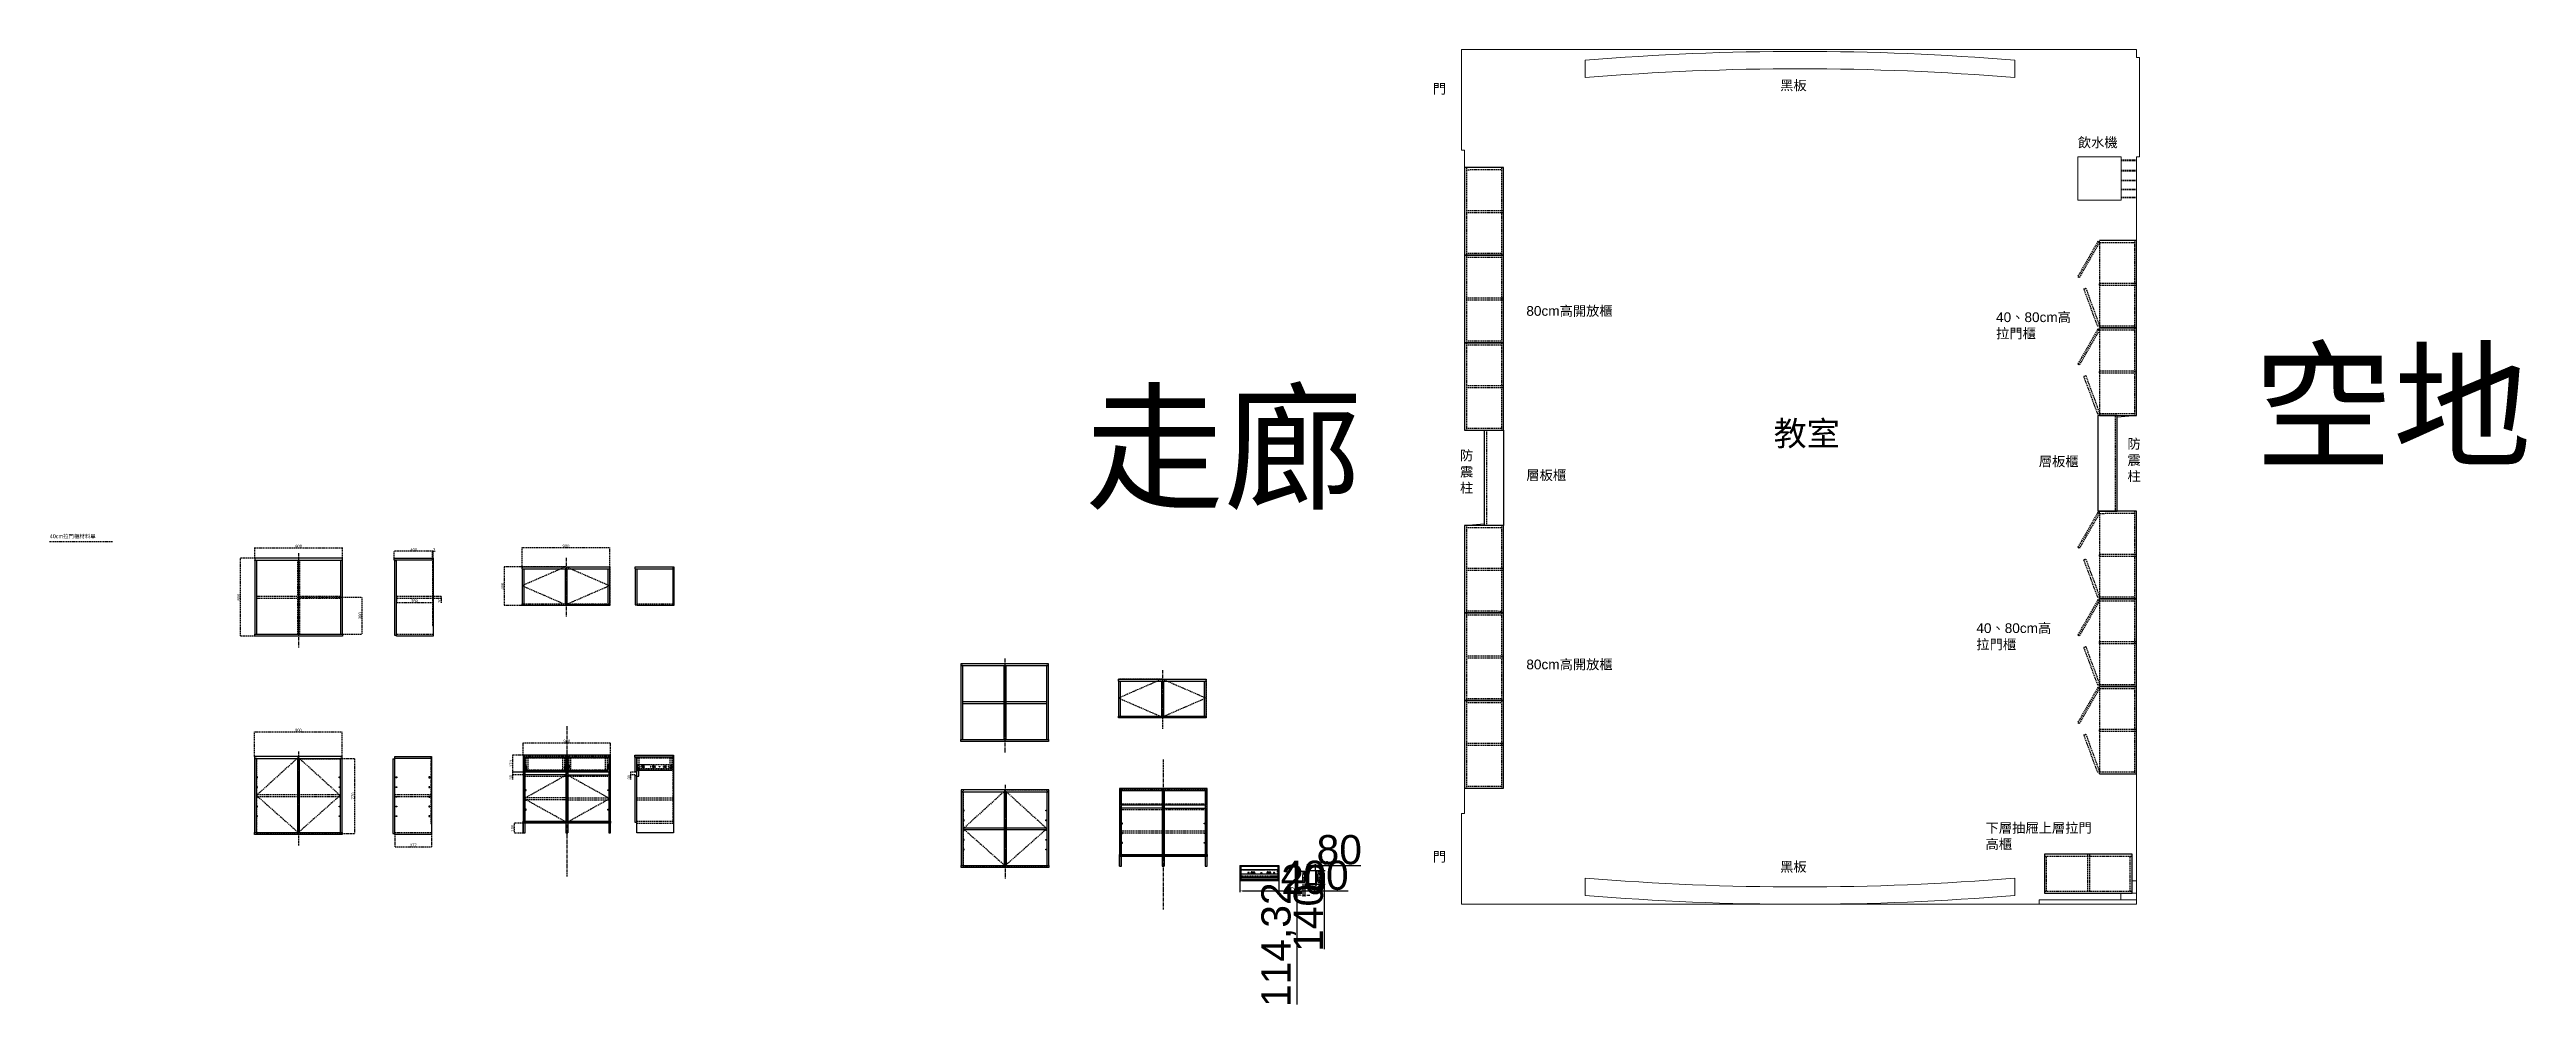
# Model space of a CAD drawing. Header units: millimetres. Extents: x -8279 to 76201, y -81 to 21625.
# Drawn here: x -8279 to 17185, y -81 to 9746 of the extents above; entities that cross this region are included whole.
import ezdxf

# ---------------------------------------------------------------- set-up
doc = ezdxf.new("R2010")
doc.units = ezdxf.units.MM
for name, pattern in [('ACAD_ISO03W100', [30, 12, -18]), ('CENTER', [50.8, 31.75, -6.35, 6.35, -6.35]), ('DASHDOT', [25.4, 12.7, -6.35, 0, -6.35]), ('DASHED', [19.05, 12.7, -6.35]), ('DASHED2', [9.525, 6.35, -3.175])]:
    doc.linetypes.add(name, pattern=pattern)
for name, color, linetype in [('Layer1', 1, 'Continuous'), ('五金配件', 4, 'Continuous'), ('抽屜', 7, 'Continuous'), ('虛線', 7, 'Continuous')]:
    doc.layers.add(name, color=color, linetype=linetype)
doc.styles.get("Standard").update_dxf_attribs({"font": 'Arial.ttf'})
doc.dimstyles.new('ISO-25', dxfattribs={"dimtxt": 30, "dimasz": 2.5, "dimexe": 1.25, "dimexo": 0.625, "dimtad": 1, "dimtxsty": 'Standard', "dimcen": 2.5, "dimadec": 0, "dimazin": 0, "dimtfac": 1, "dimtmove": 0, "dimatfit": 3, "dimfxl": 1, "dimarcsym": 0})

msp = doc.modelspace()

# ---------------------------------------------------------------- texts
at = {"color": 3, "linetype": 'DASHED'}
for s, p in [('空地', (14383.254, 5563.833)), ('走廊', (2367.238, 5131.148))]:
    msp.add_text(s, height=1045.8405, dxfattribs=at).set_placement(p)
at = {"color": 1, "linetype": 'DASHED', "char_height": 100, "attachment_point": 1}
for s, insert in [('{\\fPMingLiU|b0|i0|c136|p18;\\C256;黑板}', (9511.993, 9428.785)), ('{\\fPMingLiU|b0|i0|c136|p18;\\C256;門}', (5940.62, 9393.007)), ('{\\fPMingLiU|b0|i0|c136|p18;\\C256;飲水機}', (12573.045, 8841.381)), ('80cm{\\fPMingLiU|b0|i0|c136|p18;高開放櫃}', (6903.172, 7109.412)), ('40{\\fPMingLiU|b0|i0|c136|p18;、}80cm{\\fPMingLiU|b0|i0|c136|p18;高}\\P{\\fPMingLiU|b0|i0|c136|p18;拉門櫃}', (11732.378, 7044.771)), ('{\\fPMingLiU|b0|i0|c136|p18;\\C256;防\\P震\\P柱}', (6221.037, 5623.674)), ('{\\fPMingLiU|b0|i0|c136|p18;\\C256;防\\P震\\P柱}', (13082.77, 5743.605)), ('40{\\fPMingLiU|b0|i0|c136|p18;、}80cm{\\fPMingLiU|b0|i0|c136|p18;高}\\P{\\fPMingLiU|b0|i0|c136|p18;拉門櫃}', (11529.479, 3848.272)), ('80cm{\\fPMingLiU|b0|i0|c136|p18;高開放櫃}', (6903.172, 3475.301)), ('{\\fPMingLiU|b0|i0|c136|p18;\\C256;門}', (5940.62, 1498.896)), ('{\\fPMingLiU|b0|i0|c136|p18;\\C256;黑板}', (9511.993, 1395.268))]:
    msp.add_mtext_dynamic_manual_height_columns(s, width=2067.87846, gutter_width=12.5, heights=[0], dxfattribs=dict(at, insert=insert))
at = {"color": 3, "linetype": 'DASHED', "attachment_point": 1}
for s, width, insert, char_height in [('{\\fPMingLiU|b0|i0|c136|p18;空地}', 2112.49327, (13937.499, 6912.95), 2.5), ('40cm{\\fPMingLiU|b0|i0|c136|p18;拉門櫃材料單}', 1109.82743, (-8276.916, 4763.013), 40), ('{\\fPMingLiU|b0|i0|c136|p18;下層抽屜上層拉門\\P高櫃}', 2067.87846, (11624.076, 1794.747), 100)]:
    msp.add_mtext_dynamic_manual_height_columns(s, width=width, gutter_width=12.5, heights=[0], dxfattribs=dict(at, insert=insert, char_height=char_height))
at = {"linetype": 'DASHED', "insert": (9444.478, 5924.112), "char_height": 250, "attachment_point": 1}
msp.add_mtext_dynamic_manual_height_columns('{\\fPMingLiU|b0|i0|c136|p18;教室}', width=2162.02147, gutter_width=12.5, heights=[0], dxfattribs=at)
at = {"color": 2, "linetype": 'DASHED', "char_height": 100, "attachment_point": 1}
for insert in [(6903.172, 5421.309), (12171.239, 5562.231)]:
    msp.add_mtext_dynamic_manual_height_columns('{\\fPMingLiU|b0|i0|c136|p18;層板櫃}', width=2067.87846, gutter_width=12.5, heights=[0], dxfattribs=dict(at, insert=insert))
at = {"char_height": 50, "attachment_point": 1}
for s, insert in [('D8', (4784.125, 1404.627)), ('D7', (4474.125, 1133.57))]:
    msp.add_mtext_dynamic_manual_height_columns(s, width=19.27876, gutter_width=50, heights=[0], dxfattribs=dict(at, insert=insert))

# ---------------------------------------------------------------- blocks, each defined once
blk = doc.blocks.new('runner_55_a')
at = {"color": 252}
for p, q in [((0, 0), (0, 13)), ((0, 0), (0, -13)), ((2, 16), (1, 17)), ((1, 0), (1, 12)), ((1, 0), (1, -12)), ((6, 13), (6, 14)), ((6, 0), (6, 8)), ((6, 0), (6, -8)), ((7, 9), (9, 11)), ((7, 8), (9, 10)), ((7, 0), (7, 8)), ((7, 0), (7, -8)), ((9, 11), (9, 17)), ((10, 11), (10, 17)), ((2, -16), (1, -17)), ((6, -13), (6, -14)), ((7, -8), (9, -10)), ((7, -9), (9, -11)), ((9, -11), (9, -17)), ((10, -11), (10, -17))]:
    blk.add_line(p, q, dxfattribs=at)
for points in [[(11, 0), (11, 20, 0.414214), (10, 21), (3, 21, 0.414214), (2, 20), (2, 19), (1, 19), (1, 20, -0.414214), (3, 22), (10, 22, -0.414214), (12, 20), (12, 0)], [(1, 17, -0.353511), (6, 18, -0.353511)], [(11, 0), (11, -20, -0.43), (10, -21), (3, -21, -0.414214), (2, -20), (2, -19), (1, -19), (1, -20, 0.414214), (3, -22), (10, -22, 0.422039), (12, -20), (12, 0)], [(5, 17, 0.358003), (2, 16)], [(1, -17, 0.353511), (6, -18, 0.353511)], [(5, -17, -0.358003), (2, -16)]]:
    blk.add_lwpolyline(points, format="xyb", dxfattribs=at)
for centre in [(4, 15), (7, 20), (4, -15), (7, -20)]:
    blk.add_circle(centre, 1.81, dxfattribs=at)
for centre, radius, start, end in [((1, 13), 1.15, 42.4766, 175.9423), ((4, 15), 3.53, 229.4913, 317.655), ((1, 12), 0.191, 49.4913, 180), ((4, 15), 2.38, 222.345, 317.655), ((7, 20), 2.06, 239.2649, 316.3148), ((7, 20), 3.21, 239.2649, 307.4786), ((8, 8), 1.62, 130.7139, 180), ((8, 8), 0.477, 130.7139, 180), ((9, 17), 1.15, 4.0577, 137.5234), ((9, 17), 0.191, 0, 127.4786), ((8, 11), 0.477, 310.7139, 0), ((8, 11), 1.62, 310.7139, 0), ((1, -13), 1.15, 184.0577, 317.5234), ((4, -15), 3.53, 42.345, 130.5087), ((1, -12), 0.191, 180, 310.5087), ((4, -15), 2.38, 42.345, 137.655), ((7, -20), 3.21, 52.5214, 120.7351), ((7, -20), 2.06, 43.6852, 120.7351), ((8, -8), 1.62, 180, 229.2861), ((8, -8), 0.477, 180, 229.2861), ((9, -17), 0.191, 232.5214, 0), ((9, -17), 1.15, 222.4766, 355.9423), ((8, -11), 1.62, 0, 49.2861), ((8, -11), 0.477, 0, 49.2861)]:
    blk.add_arc(centre, radius, start, end, dxfattribs=at)
blk = doc.blocks.new('SCREW6')
at = {"color": 252}
blk.add_line((-3, -1), (3, -1), dxfattribs=at)
at = {"color": 252, "ltscale": 1.2}
for p, q in [((-1, -3), (0, -3)), ((-1, -3), (1, -3)), ((-1, -4), (1, -3)), ((-1, -4), (0, -4)), ((-1, -5), (1, -4)), ((-1, -4), (0, -4)), ((-1, -5), (0, -5)), ((-1, -6), (1, -5)), ((-1, -5), (0, -5)), ((-1, -6), (0, -6)), ((-1, -7), (1, -6)), ((-1, -6), (0, -6)), ((-1, -7), (0, -7)), ((-1, -8), (1, -7)), ((-1, -7), (0, -7)), ((-1, -8), (0, -8)), ((-1, -9), (1, -8)), ((-1, -8), (0, -8)), ((-1, -9), (0, -9)), ((-1, -10), (1, -9)), ((-1, -9), (0, -9)), ((-1, -10), (0, -10)), ((-1, -11), (1, -10)), ((-1, -10), (0, -10)), ((-1, -11), (0, -11)), ((-1, -11), (1, -11)), ((-1, -11), (0, -11)), ((-1, -11), (0, -12)), ((-1, -12), (1, -12)), ((0, -12), (-1, -12)), ((-1, -13), (1, -13)), ((-1, -13), (0, -13)), ((0, -1), (0, -11)), ((0, -1), (0, -11)), ((0, -2), (1, -3)), ((0, -3), (1, -3)), ((0, -4), (1, -4)), ((0, -5), (1, -5)), ((0, -6), (1, -6)), ((0, -7), (1, -7)), ((0, -8), (1, -8)), ((0, -9), (1, -9)), ((0, -10), (1, -10)), ((0, -11), (1, -11)), ((0, -12), (1, -12)), ((0, -13), (1, -13)), ((0, -14), (0, -14)), ((0, -14), (0, -14)), ((0, -14), (0, -14)), ((0, -15), (0, -15)), ((0, -15), (0, -15)), ((0, -15), (0, -15))]:
    blk.add_line(p, q, dxfattribs=at)
at = {"color": 252}
for centre, radius, start, end in [((0, -2), 3.24, 128.0071, 166.8921), ((0, -5), 6.26, 71.4221, 108.5779), ((0, -2), 3.24, 13.1079, 51.9929)]:
    blk.add_arc(centre, radius, start, end, dxfattribs=at)
at = {"color": 252, "ltscale": 1.2}
for centre, start, end in [((-26, -11), 349.1464, 0), ((26, -11), 180, 190.8536)]:
    blk.add_arc(centre, 26.6, start, end, dxfattribs=at)
blk = doc.blocks.new('SCREW3')
at = {"color": 252, "ltscale": 1.2}
for p, q in [((0, 2), (1, 0)), ((0, -2), (0, 2)), ((1, 0), (4, 0)), ((3, 1), (2, -1)), ((3, 1), (3, 0)), ((4, 1), (3, -1)), ((3, 1), (3, 0)), ((4, 1), (4, 0)), ((4, 1), (4, -1)), ((4, 1), (4, 0)), ((4, 1), (5, 0)), ((5, 1), (5, -1)), ((5, 0), (5, 1)), ((6, 1), (6, -1)), ((6, 1), (6, 0)), ((7, 0), (7, 0)), ((7, 0), (7, 0)), ((8, 0), (8, 0)), ((8, 0), (8, 0)), ((0, -2), (1, 0)), ((1, 0), (4, 0)), ((2, 0), (2, -1)), ((3, 0), (3, -1)), ((4, 0), (4, -1)), ((5, 0), (5, -1)), ((6, 0), (6, -1)), ((7, 0), (7, 0)), ((8, 0), (8, 0))]:
    blk.add_line(p, q, dxfattribs=at)
for centre, start, end in [((4, 26), 270, 280.8536), ((4, -26), 79.1464, 90)]:
    blk.add_arc(centre, 26.6, start, end, dxfattribs=at)
blk = doc.blocks.new('*D4')
at = {"layer": 'Defpoints', "color": 0, "transparency": 16777216}
for p in [(4607, 1179), (4627, 1179), (4627, 1054)]:
    blk.add_point(p, dxfattribs=at)
at = {"layer": 'Layer1', "color": 0, "lineweight": -2, "transparency": 16777216}
for p, q in [((4582, 1054), (4557, 1054)), ((4607, 1173), (4607, 1041)), ((4607, 1054), (4627, 1054)), ((4627, 1173), (4627, 1041)), ((4652, 1054), (4677, 1054))]:
    blk.add_line(p, q, dxfattribs=at)
at = {"layer": 'Layer1', "color": 0, "transparency": 16777216}
for points in [[(4582, 1058), (4582, 1049), (4607, 1054)], [(4652, 1058), (4652, 1049), (4627, 1054)]]:
    blk.add_solid(points, dxfattribs=at)
at = {"layer": 'Layer1', "color": 0, "transparency": 16777216, "insert": (4617, 1213), "char_height": 300, "attachment_point": 5}
blk.add_mtext('20', dxfattribs=at)
blk = doc.blocks.new('*D5')
at = {"color": 0, "lineweight": -2, "transparency": 16777216}
for p, q in [((4601, 1297), (4531, 1297)), ((4601, 1183), (4531, 1183)), ((4544, 1272), (4544, 1208)), ((4544, 1183), (4544, -69))]:
    blk.add_line(p, q, dxfattribs=at)
at = {"color": 0, "transparency": 16777216}
for points in [[(4540, 1272), (4548, 1272), (4544, 1297)], [(4540, 1208), (4548, 1208), (4544, 1183)]]:
    blk.add_solid(points, dxfattribs=at)
at = {"layer": 'Defpoints', "color": 0, "transparency": 16777216}
for p in [(4607, 1297), (4544, 1183), (4607, 1183)]:
    blk.add_point(p, dxfattribs=at)
at = {"color": 0, "transparency": 16777216, "insert": (4357, 544), "char_height": 300, "attachment_point": 5, "rotation": 90}
blk.add_mtext('114,32', dxfattribs=at)
blk = doc.blocks.new('*D6')
at = {"color": 0, "lineweight": -2, "transparency": 16777216}
for p, q in [((3959, 1199), (3959, 1084)), ((3984, 1097), (4334, 1097)), ((4359, 1199), (4359, 1084)), ((4359, 1097), (5071, 1097))]:
    blk.add_line(p, q, dxfattribs=at)
at = {"color": 0, "transparency": 16777216}
for points in [[(3984, 1101), (3984, 1093), (3959, 1097)], [(4334, 1101), (4334, 1093), (4359, 1097)]]:
    blk.add_solid(points, dxfattribs=at)
at = {"layer": 'Defpoints', "color": 0, "transparency": 16777216}
for p in [(3959, 1205), (4359, 1205), (4359, 1097)]:
    blk.add_point(p, dxfattribs=at)
at = {"color": 0, "transparency": 16777216, "insert": (4727, 1256), "char_height": 300, "attachment_point": 5}
blk.add_mtext('400', dxfattribs=at)
blk = doc.blocks.new('*D7')
at = {"color": 0, "lineweight": -2, "transparency": 16777216}
for p, q in [((4654, 1314), (4654, 1372)), ((4679, 1359), (4709, 1359)), ((4734, 1314), (4734, 1372)), ((4734, 1359), (5201, 1359))]:
    blk.add_line(p, q, dxfattribs=at)
at = {"color": 0, "transparency": 16777216}
for points in [[(4679, 1364), (4679, 1355), (4654, 1359)], [(4709, 1364), (4709, 1355), (4734, 1359)]]:
    blk.add_solid(points, dxfattribs=at)
at = {"layer": 'Defpoints', "color": 0, "transparency": 16777216}
for p in [(4654, 1308), (4734, 1359), (4734, 1308)]:
    blk.add_point(p, dxfattribs=at)
at = {"color": 0, "transparency": 16777216, "insert": (4980, 1519), "char_height": 300, "attachment_point": 5}
blk.add_mtext('80', dxfattribs=at)
blk = doc.blocks.new('*D8')
at = {"color": 0, "lineweight": -2, "transparency": 16777216}
for p, q in [((4740, 1308), (4836, 1308)), ((4824, 1283), (4824, 1193)), ((4740, 1168), (4836, 1168)), ((4824, 1168), (4824, 497))]:
    blk.add_line(p, q, dxfattribs=at)
at = {"color": 0, "transparency": 16777216}
for points in [[(4820, 1283), (4828, 1283), (4824, 1308)], [(4820, 1193), (4828, 1193), (4824, 1168)]]:
    blk.add_solid(points, dxfattribs=at)
at = {"layer": 'Defpoints', "color": 0, "transparency": 16777216}
for p in [(4734, 1308), (4734, 1168), (4824, 1168)]:
    blk.add_point(p, dxfattribs=at)
at = {"color": 0, "transparency": 16777216, "insert": (4664, 820), "char_height": 300, "attachment_point": 5, "rotation": 90}
blk.add_mtext('140', dxfattribs=at)
blk = doc.blocks.new('*D11')
at = {"color": 0, "linetype": 'DASHED', "lineweight": -2, "transparency": 16777216}
for p, q in [((-6169, 4518), (-6169, 4626)), ((-6166, 4624), (-5271, 4624)), ((-5269, 4518), (-5269, 4626))]:
    blk.add_line(p, q, dxfattribs=at)
at = {"color": 0, "linetype": 'DASHED', "transparency": 16777216}
for points in [[(-6166, 4625), (-6166, 4624), (-6169, 4624)], [(-5271, 4625), (-5271, 4624), (-5269, 4624)]]:
    blk.add_solid(points, dxfattribs=at)
at = {"layer": 'Defpoints', "color": 0, "linetype": 'DASHED', "transparency": 16777216}
for p in [(-5269, 4624), (-6169, 4517), (-5269, 4517)]:
    blk.add_point(p, dxfattribs=at)
at = {"color": 0, "linetype": 'DASHED', "transparency": 16777216, "insert": (-5719, 4640), "char_height": 30, "attachment_point": 5}
blk.add_mtext('900', dxfattribs=at)
blk = doc.blocks.new('*D12')
at = {"color": 0, "linetype": 'DASHED', "lineweight": -2, "transparency": 16777216}
for p, q in [((-6169, 4517), (-6318, 4517)), ((-6317, 3720), (-6317, 4515)), ((-6169, 3717), (-6318, 3717))]:
    blk.add_line(p, q, dxfattribs=at)
at = {"color": 0, "linetype": 'DASHED', "transparency": 16777216}
for points in [[(-6317, 4515), (-6316, 4515), (-6317, 4517)], [(-6317, 3720), (-6316, 3720), (-6317, 3717)]]:
    blk.add_solid(points, dxfattribs=at)
at = {"layer": 'Defpoints', "color": 0, "linetype": 'DASHED', "transparency": 16777216}
for p in [(-6317, 4517), (-6169, 4517), (-6169, 3717)]:
    blk.add_point(p, dxfattribs=at)
at = {"color": 0, "linetype": 'DASHED', "transparency": 16777216, "insert": (-6333, 4117), "char_height": 30, "attachment_point": 5, "rotation": 90}
blk.add_mtext('800', dxfattribs=at)
blk = doc.blocks.new('*D13')
at = {"color": 0, "linetype": 'DASHED', "lineweight": -2, "transparency": 16777216}
for p, q in [((-5716, 4117), (-5069, 4117)), ((-5070, 4115), (-5070, 3740)), ((-5719, 3737), (-5069, 3737))]:
    blk.add_line(p, q, dxfattribs=at)
at = {"color": 0, "linetype": 'DASHED', "transparency": 16777216}
for points in [[(-5071, 4115), (-5070, 4115), (-5070, 4117)], [(-5071, 3740), (-5070, 3740), (-5070, 3737)]]:
    blk.add_solid(points, dxfattribs=at)
at = {"layer": 'Defpoints', "color": 0, "linetype": 'DASHED', "transparency": 16777216}
for p in [(-5717, 4117), (-5720, 3737), (-5070, 3737)]:
    blk.add_point(p, dxfattribs=at)
at = {"color": 0, "linetype": 'DASHED', "transparency": 16777216, "insert": (-5086, 3927), "char_height": 30, "attachment_point": 5, "rotation": 90}
blk.add_mtext('380', dxfattribs=at)
blk = doc.blocks.new('*D14')
at = {"color": 0, "linetype": 'DASHED', "lineweight": -2, "transparency": 16777216}
for p, q in [((-4735, 4518), (-4735, 4589)), ((-4338, 4588), (-4733, 4588)), ((-4335, 4518), (-4335, 4589))]:
    blk.add_line(p, q, dxfattribs=at)
at = {"color": 0, "linetype": 'DASHED', "transparency": 16777216}
for points in [[(-4733, 4589), (-4733, 4588), (-4735, 4588)], [(-4338, 4589), (-4338, 4588), (-4335, 4588)]]:
    blk.add_solid(points, dxfattribs=at)
at = {"layer": 'Defpoints', "color": 0, "linetype": 'DASHED', "transparency": 16777216}
for p in [(-4735, 4588), (-4735, 4517), (-4335, 4517)]:
    blk.add_point(p, dxfattribs=at)
at = {"color": 0, "linetype": 'DASHED', "transparency": 16777216, "insert": (-4535, 4604), "char_height": 30, "attachment_point": 5}
blk.add_mtext('400', dxfattribs=at)
blk = doc.blocks.new('*D15')
at = {"color": 0, "linetype": 'DASHED', "lineweight": -2, "transparency": 16777216}
for p, q in [((-4343, 4127), (-4251, 4127)), ((-4343, 4107), (-4251, 4107)), ((-4252, 4125), (-4252, 4110)), ((-4252, 4107), (-4252, 4060))]:
    blk.add_line(p, q, dxfattribs=at)
at = {"color": 0, "linetype": 'DASHED', "transparency": 16777216}
for points in [[(-4253, 4125), (-4252, 4125), (-4252, 4127)], [(-4253, 4110), (-4252, 4110), (-4252, 4107)]]:
    blk.add_solid(points, dxfattribs=at)
at = {"layer": 'Defpoints', "color": 0, "linetype": 'DASHED', "transparency": 16777216}
for p in [(-4343, 4127), (-4343, 4107), (-4252, 4107)]:
    blk.add_point(p, dxfattribs=at)
at = {"color": 0, "linetype": 'DASHED', "transparency": 16777216, "insert": (-4268, 4082), "char_height": 30, "attachment_point": 5, "rotation": 90}
blk.add_mtext('20', dxfattribs=at)
blk = doc.blocks.new('*D16')
at = {"color": 0, "linetype": 'DASHED', "lineweight": -2, "transparency": 16777216}
for p, q in [((-4346, 4588), (-4348, 4588)), ((-4343, 4508), (-4343, 4589)), ((-4343, 4588), (-4340, 4588)), ((-4340, 4508), (-4340, 4589)), ((-4338, 4588), (-4314, 4588))]:
    blk.add_line(p, q, dxfattribs=at)
at = {"color": 0, "linetype": 'DASHED', "transparency": 16777216}
for points in [[(-4346, 4589), (-4346, 4588), (-4343, 4588)], [(-4338, 4589), (-4338, 4588), (-4340, 4588)]]:
    blk.add_solid(points, dxfattribs=at)
at = {"layer": 'Defpoints', "color": 0, "linetype": 'DASHED', "transparency": 16777216}
for p in [(-4340, 4588), (-4343, 4507), (-4340, 4507)]:
    blk.add_point(p, dxfattribs=at)
at = {"color": 0, "linetype": 'DASHED', "transparency": 16777216, "insert": (-4325, 4604), "char_height": 30, "attachment_point": 5}
blk.add_mtext('3', dxfattribs=at)
blk = doc.blocks.new('*D17')
at = {"color": 0, "linetype": 'DASHED', "lineweight": -2, "transparency": 16777216}
for p, q in [((-4712, 4126), (-4712, 4061)), ((-4343, 4126), (-4343, 4061)), ((-4710, 4062), (-4346, 4062))]:
    blk.add_line(p, q, dxfattribs=at)
at = {"color": 0, "linetype": 'DASHED', "transparency": 16777216}
for points in [[(-4710, 4063), (-4710, 4062), (-4712, 4062)], [(-4346, 4063), (-4346, 4062), (-4343, 4062)]]:
    blk.add_solid(points, dxfattribs=at)
at = {"layer": 'Defpoints', "color": 0, "linetype": 'DASHED', "transparency": 16777216}
for p in [(-4712, 4127), (-4343, 4127), (-4343, 4062)]:
    blk.add_point(p, dxfattribs=at)
at = {"color": 0, "linetype": 'DASHED', "transparency": 16777216, "insert": (-4528, 4078), "char_height": 30, "attachment_point": 5}
blk.add_mtext('369', dxfattribs=at)
blk = doc.blocks.new('*D18')
at = {"color": 0, "linetype": 'DASHED', "lineweight": -2, "transparency": 16777216}
for p, q in [((-3420, 4432), (-3420, 4628)), ((-3417, 4627), (-2522, 4627)), ((-2520, 4430), (-2520, 4628))]:
    blk.add_line(p, q, dxfattribs=at)
at = {"color": 0, "linetype": 'DASHED', "transparency": 16777216}
for points in [[(-3417, 4627), (-3417, 4626), (-3420, 4627)], [(-2522, 4627), (-2522, 4626), (-2520, 4627)]]:
    blk.add_solid(points, dxfattribs=at)
at = {"layer": 'Defpoints', "color": 0, "linetype": 'DASHED', "transparency": 16777216}
for p in [(-2520, 4627), (-3420, 4431), (-2520, 4430)]:
    blk.add_point(p, dxfattribs=at)
at = {"color": 0, "linetype": 'DASHED', "transparency": 16777216, "insert": (-2970, 4643), "char_height": 30, "attachment_point": 5}
blk.add_mtext('900', dxfattribs=at)
blk = doc.blocks.new('*D19')
at = {"color": 0, "linetype": 'DASHED', "lineweight": -2, "transparency": 16777216}
for p, q in [((-3420, 4430), (-3605, 4430)), ((-3604, 4427), (-3604, 4032)), ((-3420, 4030), (-3605, 4030))]:
    blk.add_line(p, q, dxfattribs=at)
at = {"color": 0, "linetype": 'DASHED', "transparency": 16777216}
for points in [[(-3605, 4427), (-3604, 4427), (-3604, 4430)], [(-3605, 4032), (-3604, 4032), (-3604, 4030)]]:
    blk.add_solid(points, dxfattribs=at)
at = {"layer": 'Defpoints', "color": 0, "linetype": 'DASHED', "transparency": 16777216}
for p in [(-3420, 4430), (-3604, 4030), (-3420, 4030)]:
    blk.add_point(p, dxfattribs=at)
at = {"color": 0, "linetype": 'DASHED', "transparency": 16777216, "insert": (-3620, 4230), "char_height": 30, "attachment_point": 5, "rotation": 90}
blk.add_mtext('400', dxfattribs=at)
blk = doc.blocks.new('*D20')
at = {"color": 0, "linetype": 'DASHED', "lineweight": -2, "transparency": 16777216}
for p, q in [((-5291, 2458), (-5143, 2458)), ((-5144, 2456), (-5144, 1691)), ((-5291, 1688), (-5143, 1688))]:
    blk.add_line(p, q, dxfattribs=at)
at = {"color": 0, "linetype": 'DASHED', "transparency": 16777216}
for points in [[(-5144, 2456), (-5144, 2456), (-5144, 2458)], [(-5144, 1691), (-5144, 1691), (-5144, 1688)]]:
    blk.add_solid(points, dxfattribs=at)
at = {"layer": 'Defpoints', "color": 0, "linetype": 'DASHED', "transparency": 16777216}
for p in [(-5291, 2458), (-5292, 1688), (-5144, 1688)]:
    blk.add_point(p, dxfattribs=at)
at = {"color": 0, "linetype": 'DASHED', "transparency": 16777216, "insert": (-5160, 2073), "char_height": 30, "attachment_point": 5, "rotation": 90}
blk.add_mtext('770', dxfattribs=at)
blk = doc.blocks.new('*D21')
at = {"color": 0, "linetype": 'DASHED', "lineweight": -2, "transparency": 16777216}
for p, q in [((-6171, 2479), (-6171, 2734)), ((-6169, 2733), (-5274, 2733)), ((-5271, 2479), (-5271, 2734))]:
    blk.add_line(p, q, dxfattribs=at)
at = {"color": 0, "linetype": 'DASHED', "transparency": 16777216}
for points in [[(-6169, 2733), (-6169, 2732), (-6171, 2733)], [(-5274, 2733), (-5274, 2732), (-5271, 2733)]]:
    blk.add_solid(points, dxfattribs=at)
at = {"layer": 'Defpoints', "color": 0, "linetype": 'DASHED', "transparency": 16777216}
for p in [(-5271, 2733), (-6171, 2478), (-5271, 2478)]:
    blk.add_point(p, dxfattribs=at)
at = {"color": 0, "linetype": 'DASHED', "transparency": 16777216, "insert": (-5721, 2749), "char_height": 30, "attachment_point": 5}
blk.add_mtext('900', dxfattribs=at)
blk = doc.blocks.new('*D22')
at = {"color": 0, "linetype": 'DASHED', "lineweight": -2, "transparency": 16777216}
for p, q in [((-4728, 1678), (-4728, 1549)), ((-4726, 1550), (-4354, 1550)), ((-4351, 1678), (-4351, 1549))]:
    blk.add_line(p, q, dxfattribs=at)
at = {"color": 0, "linetype": 'DASHED', "transparency": 16777216}
for points in [[(-4726, 1550), (-4726, 1550), (-4728, 1550)], [(-4354, 1550), (-4354, 1550), (-4351, 1550)]]:
    blk.add_solid(points, dxfattribs=at)
at = {"layer": 'Defpoints', "color": 0, "linetype": 'DASHED', "transparency": 16777216}
for p in [(-4728, 1678), (-4351, 1678), (-4351, 1550)]:
    blk.add_point(p, dxfattribs=at)
at = {"color": 0, "linetype": 'DASHED', "transparency": 16777216, "insert": (-4540, 1566), "char_height": 30, "attachment_point": 5}
blk.add_mtext('377', dxfattribs=at)
blk = doc.blocks.new('*D23')
at = {"color": 0, "linetype": 'DASHED', "lineweight": -2, "transparency": 16777216}
for p, q in [((-3411, 2493), (-3411, 2621)), ((-3408, 2620), (-2513, 2620)), ((-2511, 2493), (-2511, 2621))]:
    blk.add_line(p, q, dxfattribs=at)
at = {"color": 0, "linetype": 'DASHED', "transparency": 16777216}
for points in [[(-3408, 2620), (-3408, 2620), (-3411, 2620)], [(-2513, 2620), (-2513, 2620), (-2511, 2620)]]:
    blk.add_solid(points, dxfattribs=at)
at = {"layer": 'Defpoints', "color": 0, "linetype": 'DASHED', "transparency": 16777216}
for p in [(-2511, 2620), (-3411, 2492), (-2511, 2492)]:
    blk.add_point(p, dxfattribs=at)
at = {"color": 0, "linetype": 'DASHED', "transparency": 16777216, "insert": (-2961, 2636), "char_height": 30, "attachment_point": 5}
blk.add_mtext('900', dxfattribs=at)
blk = doc.blocks.new('*D24')
at = {"color": 0, "linetype": 'DASHED', "lineweight": -2, "transparency": 16777216}
for p, q in [((-3411, 2492), (-3520, 2492)), ((-3400, 2319), (-3520, 2319)), ((-3519, 2490), (-3519, 2322))]:
    blk.add_line(p, q, dxfattribs=at)
at = {"color": 0, "linetype": 'DASHED', "transparency": 16777216}
for points in [[(-3519, 2490), (-3518, 2490), (-3519, 2492)], [(-3519, 2322), (-3518, 2322), (-3519, 2319)]]:
    blk.add_solid(points, dxfattribs=at)
at = {"layer": 'Defpoints', "color": 0, "linetype": 'DASHED', "transparency": 16777216}
for p in [(-3519, 2319), (-3411, 2492), (-3400, 2319)]:
    blk.add_point(p, dxfattribs=at)
at = {"color": 0, "linetype": 'DASHED', "transparency": 16777216, "insert": (-3535, 2406), "char_height": 30, "attachment_point": 5, "rotation": 90}
blk.add_mtext('173', dxfattribs=at)
blk = doc.blocks.new('*D25')
at = {"color": 0, "linetype": 'DASHED', "lineweight": -2, "transparency": 16777216}
for p, q in [((-3391, 2319), (-3520, 2319)), ((-3519, 2317), (-3519, 2292)), ((-3391, 2289), (-3520, 2289)), ((-3519, 2289), (-3519, 2243))]:
    blk.add_line(p, q, dxfattribs=at)
at = {"color": 0, "linetype": 'DASHED', "transparency": 16777216}
for points in [[(-3519, 2317), (-3518, 2317), (-3519, 2319)], [(-3519, 2292), (-3518, 2292), (-3519, 2289)]]:
    blk.add_solid(points, dxfattribs=at)
at = {"layer": 'Defpoints', "color": 0, "linetype": 'DASHED', "transparency": 16777216}
for p in [(-3391, 2319), (-3519, 2289), (-3391, 2289)]:
    blk.add_point(p, dxfattribs=at)
at = {"color": 0, "linetype": 'DASHED', "transparency": 16777216, "insert": (-3535, 2265), "char_height": 30, "attachment_point": 5, "rotation": 90}
blk.add_mtext('30', dxfattribs=at)
blk = doc.blocks.new('*D26')
at = {"color": 0, "linetype": 'DASHED', "lineweight": -2, "transparency": 16777216}
for p, q in [((-3391, 1792), (-3503, 1792)), ((-3502, 1790), (-3502, 1695)), ((-3391, 1692), (-3503, 1692))]:
    blk.add_line(p, q, dxfattribs=at)
at = {"color": 0, "linetype": 'DASHED', "transparency": 16777216}
for points in [[(-3502, 1790), (-3502, 1790), (-3502, 1792)], [(-3502, 1695), (-3502, 1695), (-3502, 1692)]]:
    blk.add_solid(points, dxfattribs=at)
at = {"layer": 'Defpoints', "color": 0, "linetype": 'DASHED', "transparency": 16777216}
for p in [(-3391, 1792), (-3502, 1692), (-3391, 1692)]:
    blk.add_point(p, dxfattribs=at)
at = {"color": 0, "linetype": 'DASHED', "transparency": 16777216, "insert": (-3518, 1742), "char_height": 30, "attachment_point": 5, "rotation": 90}
blk.add_mtext('100', dxfattribs=at)
blk = doc.blocks.new('*D27')
at = {"color": 0, "linetype": 'DASHED', "lineweight": -2, "transparency": 16777216}
for p, q in [((-2261, 2319), (-2306, 2319)), ((-2305, 2317), (-2305, 2292)), ((-2261, 2289), (-2306, 2289)), ((-2305, 2289), (-2305, 2243))]:
    blk.add_line(p, q, dxfattribs=at)
at = {"color": 0, "linetype": 'DASHED', "transparency": 16777216}
for points in [[(-2306, 2317), (-2305, 2317), (-2305, 2319)], [(-2306, 2292), (-2305, 2292), (-2305, 2289)]]:
    blk.add_solid(points, dxfattribs=at)
at = {"layer": 'Defpoints', "color": 0, "linetype": 'DASHED', "transparency": 16777216}
for p in [(-2261, 2319), (-2305, 2289), (-2261, 2289)]:
    blk.add_point(p, dxfattribs=at)
at = {"color": 0, "linetype": 'DASHED', "transparency": 16777216, "insert": (-2321, 2265), "char_height": 30, "attachment_point": 5, "rotation": 90}
blk.add_mtext('30', dxfattribs=at)

# ---------------------------------------------------------------- dimensions: what is measured, and where the dimension line sits
at = {"color": 3, "linetype": 'DASHED'}
for base, p1, p2, picture, middle in [((-5268.605, 4624.327), (-6168.605, 4517.024), (-5268.605, 4517.024), '*D11', (-5718.605, 4640.269)), ((-4735.368, 4588.15), (-4335.368, 4517.024), (-4735.368, 4517.024), '*D14', (-4535.368, 4604.093)), ((-4340.368, 4588.15), (-4343.368, 4507.024), (-4340.368, 4507.024), '*D16', (-4324.92, 4604.103)), ((-2519.616, 4626.883), (-3419.616, 4430.884), (-2519.616, 4429.552), '*D18', (-2969.616, 4642.825)), ((-4343.368, 4062.318), (-4712.368, 4127.024), (-4343.368, 4127.024), '*D17', (-4527.868, 4078.271)), ((-5271.446, 2732.73), (-6171.446, 2478.343), (-5271.446, 2478.343), '*D21', (-5721.446, 2748.672)), ((-2510.632, 2620.056), (-3410.632, 2492.461), (-2510.632, 2492.461), '*D23', (-2960.632, 2635.998)), ((-4351.296, 1549.942), (-4728.296, 1678.343), (-4351.296, 1678.343), '*D22', (-4539.796, 1565.894))]:
    dim = msp.add_linear_dim(base=base, p1=p1, p2=p2, dimstyle='ISO-25', dxfattribs=at)
    dim.commit()
    dim.dimension.update_dxf_attribs({"geometry": picture, "text_midpoint": middle})
for base, p1, p2, picture, middle in [((-6316.637, 4517.024), (-6168.605, 3717.024), (-6168.605, 4517.024), '*D12', (-6332.579, 4117.024)), ((-3604.144, 4029.552), (-3419.616, 4429.552), (-3419.616, 4029.552), '*D19', (-3620.086, 4229.552)), ((-5070.363, 3737.024), (-5717.105, 4117.024), (-5720.105, 3737.024), '*D13', (-5086.316, 3927.024)), ((-4252.159, 4107.024), (-4343.368, 4127.024), (-4343.368, 4107.024), '*D15', (-4268.101, 4082.208)), ((-5143.996, 1688.343), (-5291.446, 2458.343), (-5291.513, 1688.343), '*D20', (-5159.938, 2073.343)), ((-3518.813, 2319.461), (-3410.632, 2492.461), (-3399.632, 2319.461), '*D24', (-3534.765, 2405.961)), ((-3518.604, 2289.461), (-3390.632, 2319.461), (-3390.632, 2289.461), '*D25', (-3534.557, 2264.91)), ((-2305.199, 2289.461), (-2260.742, 2319.461), (-2260.742, 2289.461), '*D27', (-2321.152, 2264.91)), ((-3502.072, 1692.461), (-3390.632, 1792.461), (-3390.632, 1692.461), '*D26', (-3518.014, 1742.461))]:
    dim = msp.add_linear_dim(base=base, p1=p1, p2=p2, angle=90, dimstyle='ISO-25', dxfattribs=at)
    dim.commit()
    dim.dimension.update_dxf_attribs({"geometry": picture, "text_midpoint": middle})
at = {"color": 5}
for base, p1, p2, picture, middle in [((4733.893, 1359.369), (4653.893, 1308.1), (4733.893, 1308.1), '*D7', (4979.706, 1518.791)), ((4359.231, 1096.821), (3959.231, 1204.804), (4359.231, 1204.804), '*D6', (4727.419, 1256.243))]:
    dim = msp.add_linear_dim(base=base, p1=p1, p2=p2, dimstyle='ISO-25', override={"dimscale": 10}, dxfattribs=at)
    dim.commit()
    dim.dimension.update_dxf_attribs({"geometry": picture, "text_midpoint": middle})
for base, p1, p2, picture, middle in [((4543.908, 1182.545), (4606.893, 1296.861), (4606.893, 1182.545), '*D5', (4357.371, 544.235)), ((4823.751, 1168.1), (4733.893, 1308.1), (4733.893, 1168.1), '*D8', (4664.329, 820.07))]:
    dim = msp.add_linear_dim(base=base, p1=p1, p2=p2, angle=90, dimstyle='ISO-25', override={"dimscale": 10}, dxfattribs=at)
    dim.commit()
    dim.dimension.update_dxf_attribs({"geometry": picture, "text_midpoint": middle})
at = {"layer": 'Layer1', "color": 5}
dim = msp.add_linear_dim(base=(4626.893, 1053.568), p1=(4606.893, 1178.795), p2=(4626.893, 1178.795), dimstyle='ISO-25', override={"dimscale": 10}, dxfattribs=at)
dim.commit()
dim.dimension.update_dxf_attribs({"geometry": '*D4', "text_midpoint": (4616.893, 1053.568), "dimtype": 160})

# ---------------------------------------------------------------- linework, layer by layer
at = {"lineweight": 5}
for p, q in [((6236.777, 8712.49), (6236.777, 9746.49)), ((6236.777, 9746.49), (6266.777, 9746.49)), ((13176.777, 9664.49), (13176.777, 9746.49)), ((7506.777, 9636.761), (7506.777, 9458.15)), ((11926.777, 9458.15), (11926.777, 9636.761)), ((13176.777, 9664.49), (13206.777, 9664.49)), ((13206.777, 8644.49), (13206.777, 9664.49)), ((6236.777, 8712.49), (6266.777, 8712.49)), ((13016.777, 8644.49), (12571.777, 8644.49)), ((12571.777, 8644.49), (12571.777, 8199.49)), ((13016.777, 8644.49), (13016.777, 8199.49)), ((13176.777, 8644.49), (13206.777, 8644.49)), ((12571.777, 8199.49), (12976.777, 8199.49)), ((12976.777, 8199.49), (13016.777, 8199.49)), ((12976.777, 5967.49), (13176.777, 5984.49)), ((6471.777, 5826.49), (6266.777, 5832.49)), ((6266.777, 4854.49), (6471.777, 4869.49)), ((13176.777, 4999.49), (12976.777, 5006.49)), ((6236.777, 959.49), (6236.777, 1894.49)), ((6236.777, 1894.49), (6266.777, 1894.49)), ((7506.777, 1050.218), (7506.777, 1228.829)), ((11926.777, 1050.218), (11926.777, 1228.829)), ((6236.777, 959.49), (6266.777, 959.49))]:
    msp.add_line(p, q, dxfattribs=at)
at = {"color": 1, "linetype": 'DASHED'}
for p, q in [((6286.777, 8532.49), (6286.777, 7632.49)), ((6286.777, 8511.474), (6646.777, 8512.49)), ((6646.777, 8532.49), (6646.777, 7632.49)), ((6286.777, 8092.49), (6666.777, 8092.49)), ((6286.777, 8072.49), (6666.777, 8072.49)), ((6286.777, 7653.505), (6646.777, 7652.49)), ((12796.777, 7763.474), (12796.777, 7784.49)), ((12796.777, 7763.474), (13156.777, 7764.49)), ((12796.777, 7763.474), (12796.836, 6884.49)), ((13156.777, 7784.49), (13156.777, 6884.49)), ((6286.777, 7632.49), (6286.777, 6732.49)), ((6286.777, 7611.474), (6646.777, 7612.49)), ((6646.777, 7632.49), (6646.777, 6732.49)), ((6286.777, 7192.49), (6666.777, 7192.49)), ((6286.777, 7172.49), (6666.777, 7172.49)), ((12796.777, 7344.49), (13176.777, 7344.49)), ((12796.777, 7324.49), (12796.777, 7344.49)), ((12796.777, 7324.49), (13176.777, 7324.49)), ((12796.777, 6905.505), (13156.777, 6904.49)), ((12796.777, 6863.474), (12796.777, 6884.49)), ((13156.777, 6884.49), (13156.777, 5984.49)), ((6286.777, 6753.505), (6646.777, 6752.49)), ((6286.777, 6732.49), (6286.777, 5832.49)), ((6286.777, 6711.474), (6646.777, 6712.49)), ((6646.777, 6732.49), (6646.777, 5832.49)), ((12796.777, 6863.474), (13156.777, 6864.49)), ((12796.777, 6863.474), (12796.836, 5984.49)), ((12796.777, 6444.49), (13176.777, 6444.49)), ((12796.777, 6424.49), (12796.777, 6444.49)), ((12796.777, 6424.49), (13176.777, 6424.49)), ((6286.777, 6292.49), (6666.777, 6292.49)), ((6286.777, 6272.49), (6666.777, 6272.49)), ((12796.777, 6005.505), (13156.777, 6004.49)), ((6286.777, 5853.505), (6646.777, 5852.49)), ((6286.777, 4854.49), (6286.777, 3954.49)), ((6646.777, 4854.49), (6646.777, 3954.49)), ((12796.777, 4978.474), (12796.777, 4999.49)), ((12796.777, 4978.474), (13156.777, 4979.49)), ((12796.777, 4978.474), (12796.836, 4120.505)), ((13156.777, 4999.49), (13156.777, 4099.49)), ((6286.777, 4833.474), (6646.777, 4834.49)), ((6286.777, 4414.49), (6666.777, 4414.49)), ((6286.777, 4394.49), (6666.777, 4394.49)), ((12796.777, 4559.49), (13176.777, 4559.49)), ((12796.777, 4539.49), (12796.777, 4559.49)), ((12796.777, 4539.49), (13176.777, 4539.49)), ((12796.777, 4120.505), (13156.777, 4119.49)), ((12796.777, 4099.49), (12796.836, 4120.505)), ((12796.777, 4078.474), (12796.777, 4099.49)), ((12796.777, 4078.474), (13156.777, 4079.49)), ((12796.777, 4078.474), (12796.836, 3220.505)), ((13156.777, 4099.49), (13156.777, 3199.49)), ((6286.777, 3975.505), (6646.777, 3974.49)), ((6286.777, 3954.49), (6286.777, 3054.49)), ((6286.777, 3933.474), (6646.777, 3934.49)), ((6646.777, 3954.49), (6646.777, 3054.49)), ((12796.777, 3659.49), (13176.777, 3659.49)), ((12796.777, 3639.49), (12796.777, 3659.49)), ((12796.777, 3639.49), (13176.777, 3639.49)), ((6286.777, 3514.49), (6666.777, 3514.49)), ((6286.777, 3494.49), (6666.777, 3494.49)), ((6286.777, 3075.505), (6646.777, 3074.49)), ((12796.777, 3220.505), (13156.777, 3219.49)), ((12796.777, 3199.49), (12796.836, 3220.505)), ((12796.777, 3178.474), (12796.777, 3199.49)), ((12796.777, 3178.474), (13156.777, 3179.49)), ((12796.777, 3178.474), (12796.836, 2320.505)), ((13156.777, 3199.49), (13156.777, 2299.49)), ((6286.777, 3054.49), (6286.777, 2154.49)), ((6286.777, 3033.474), (6646.777, 3034.49)), ((6646.777, 3054.49), (6646.777, 2154.49)), ((6286.777, 2614.49), (6666.777, 2614.49)), ((6286.777, 2594.49), (6666.777, 2594.49)), ((12796.777, 2759.49), (13176.777, 2759.49)), ((12796.777, 2739.49), (12796.777, 2759.49)), ((12796.777, 2739.49), (13176.777, 2739.49)), ((-3378.462, 2334.461), (-3378.462, 2464.461)), ((-3378.462, 2464.461), (-2982.802, 2464.461)), ((-3368.462, 2339.461), (-3368.462, 2342.461)), ((-3368.462, 2342.461), (-2992.802, 2342.461)), ((-3368.462, 2339.461), (-2992.802, 2339.461)), ((-3358.462, 2334.461), (-3358.462, 2464.461)), ((-3358.462, 2334.461), (-3358.462, 2339.461)), ((-3002.802, 2334.461), (-3002.802, 2464.461)), ((-2992.802, 2342.461), (-2992.802, 2339.461)), ((-2982.802, 2334.461), (-2982.802, 2464.461)), ((-2938.461, 2334.461), (-2938.461, 2464.461)), ((-2938.461, 2464.461), (-2542.802, 2464.461)), ((-2928.461, 2339.461), (-2928.461, 2342.461)), ((-2928.461, 2342.461), (-2552.802, 2342.461)), ((-2928.461, 2339.461), (-2552.802, 2339.461)), ((-2918.461, 2334.461), (-2918.461, 2464.461)), ((-2562.802, 2334.461), (-2562.802, 2464.461)), ((-2552.802, 2342.461), (-2552.802, 2339.461)), ((-2542.802, 2334.461), (-2542.802, 2464.461)), ((-2240.742, 2464.461), (-1927.837, 2464.461)), ((-2240.742, 2464.461), (-1880.742, 2464.461)), ((-2240.742, 2464.461), (-2240.742, 2334.461)), ((-1880.742, 2334.461), (-2240.742, 2334.461)), ((-2230.742, 2342.461), (-1890.742, 2342.461)), ((-2230.742, 2342.461), (-2230.742, 2339.461)), ((-2230.742, 2339.461), (-1890.742, 2339.461)), ((-2220.742, 2464.461), (-2220.742, 2334.461)), ((-1900.742, 2464.461), (-1900.742, 2334.461)), ((-1890.742, 2342.461), (-1890.742, 2339.461)), ((-1880.742, 2464.461), (-1880.742, 2334.461)), ((12796.777, 2320.505), (13156.777, 2319.49)), ((12796.777, 2299.49), (12796.836, 2320.505)), ((6286.777, 2175.505), (6646.777, 2174.49))]:
    msp.add_line(p, q, dxfattribs=at)
at = {"linetype": 'DASHED', "lineweight": 5}
for p, q in [((13016.777, 8611.601), (13176.777, 8611.601)), ((13016.777, 8601.746), (13176.777, 8601.746)), ((13016.777, 8506.312), (13176.777, 8506.312)), ((13016.777, 8496.673), (13176.777, 8496.673)), ((13016.777, 8404.954), (13176.777, 8404.954)), ((13016.777, 8395.315), (13176.777, 8395.315)), ((13016.777, 8312.229), (13176.777, 8312.229)), ((13016.777, 8302.59), (13176.777, 8302.59)), ((13016.777, 8230.303), (13176.777, 8230.303)), ((13016.777, 8220.664), (13176.777, 8220.664))]:
    msp.add_line(p, q, dxfattribs=at)
at = {"color": 2, "linetype": 'DASHED'}
for p, q in [((12956.777, 5984.49), (12956.777, 4999.49)), ((6492.338, 5832.49), (6492.338, 4854.49))]:
    msp.add_line(p, q, dxfattribs=at)
for p, q in [((12976.777, 5006.49), (12976.777, 5967.49)), ((6471.777, 4869.49), (6471.777, 5826.49)), ((-4712.368, 4497.024), (-4735.368, 4497.024)), ((-4732.368, 4494.024), (-4712.368, 4494.024)), ((-4732.368, 4494.024), (-4732.368, 4307.444)), ((-4712.368, 3717.024), (-4712.368, 4497.024)), ((-4335.368, 4497.024), (-4335.368, 3717.024)), ((-3419.616, 4429.552), (-2959.616, 4429.552)), ((-3419.616, 4409.552), (-3419.616, 4429.552)), ((-3419.616, 4409.552), (-2979.616, 4409.552)), ((-2979.616, 4409.552), (-2979.616, 4049.552)), ((-2979.616, 4409.552), (-2519.616, 4409.552)), ((-2959.616, 4429.552), (-2519.616, 4429.552)), ((-2959.616, 4409.552), (-2959.616, 4049.552)), ((-2519.616, 4409.552), (-2519.616, 4429.552)), ((-2259.347, 4429.552), (-1862.347, 4429.552)), ((-2259.347, 4409.552), (-2259.347, 4429.552)), ((-2259.347, 4409.552), (-1862.347, 4409.552)), ((-2259.347, 4406.552), (-2259.347, 4039.552)), ((-2259.347, 4406.552), (-2239.347, 4406.552)), ((-2239.347, 4029.552), (-2239.347, 4409.552)), ((-1862.347, 4429.552), (-1862.347, 4029.552)), ((-4732.368, 4307.444), (-4732.368, 3727.024)), ((-2259.347, 4039.552), (-2239.347, 4039.552)), ((-1862.347, 4029.552), (-2239.347, 4029.552)), ((-4732.368, 3727.024), (-4712.368, 3727.024)), ((-4335.368, 3717.024), (-4712.368, 3717.024)), ((1530.879, 3412.624), (1530.879, 2652.624)), ((1550.879, 3412.624), (1550.879, 2652.624)), ((2711.637, 3274.688), (3171.637, 3274.688)), ((2711.637, 3254.688), (2711.637, 3274.688)), ((2711.637, 3254.688), (3151.637, 3254.688)), ((3151.637, 3254.688), (3151.637, 2894.688)), ((3151.637, 3254.688), (3611.637, 3254.688)), ((3171.637, 3274.688), (3611.637, 3274.688)), ((3171.637, 3254.688), (3171.637, 2894.688)), ((3611.637, 3254.688), (3611.637, 3274.688)), ((1110.879, 3042.624), (1530.879, 3042.624)), ((1110.879, 3022.624), (1530.879, 3022.624)), ((1550.879, 3042.624), (1970.879, 3042.624)), ((1550.879, 3022.624), (1970.879, 3022.624)), ((-5731.446, 2458.343), (-5731.446, 1698.343)), ((-5711.446, 2458.343), (-5711.446, 1698.343)), ((-4748.296, 2455.343), (-4728.296, 2455.343)), ((-4748.296, 2455.343), (-4748.296, 2268.763)), ((-4728.296, 1678.343), (-4728.296, 2458.343)), ((-4351.296, 2458.343), (-4351.296, 1678.343)), ((-3410.632, 2472.461), (-3410.632, 1692.461)), ((-3390.632, 2472.461), (-3410.632, 2472.461)), ((-3390.632, 1692.461), (-3390.632, 2472.461)), ((-2970.632, 2482.461), (-2970.632, 1692.461)), ((-2950.632, 2482.461), (-2950.632, 1692.461)), ((-2510.632, 2472.461), (-2530.632, 2472.461)), ((-2530.632, 2472.461), (-2530.632, 1692.461)), ((-2510.632, 1692.461), (-2510.632, 2472.461)), ((-2240.742, 2472.461), (-2263.742, 2472.461)), ((-2260.742, 2469.461), (-2240.742, 2469.461)), ((-2260.742, 2469.461), (-2260.742, 2319.461)), ((-2260.742, 2319.461), (-2240.742, 2331.008)), ((-2240.742, 1692.461), (-2240.742, 2472.461)), ((-2240.742, 2334.461), (-2220.742, 2334.461)), ((-2220.742, 2275.088), (-2220.742, 2334.461)), ((-1863.742, 2472.461), (-1863.742, 1692.461)), ((-4748.296, 2268.763), (-4748.296, 1688.343)), ((-2260.742, 2289.461), (-2240.742, 2277.914)), ((-2260.742, 2289.461), (-2260.742, 1803.461)), ((-2240.742, 2275.088), (-2220.742, 2275.088)), ((1534.447, 2117.02), (1534.447, 1357.02)), ((1554.447, 2117.02), (1554.447, 1357.02)), ((2720.62, 2131.138), (2720.62, 1351.138)), ((2740.62, 2131.138), (2720.62, 2131.138)), ((2740.62, 1351.138), (2740.62, 2131.138)), ((3160.62, 2141.138), (3160.62, 1351.138)), ((3180.62, 2141.138), (3180.62, 1351.138)), ((3620.62, 2131.138), (3600.62, 2131.138)), ((3600.62, 2131.138), (3600.62, 1351.138)), ((3620.62, 1351.138), (3620.62, 2131.138)), ((-3410.632, 1692.461), (-3410.632, 1792.461)), ((-2260.742, 1803.461), (-2240.742, 1803.461)), ((-4748.296, 1688.343), (-4728.296, 1688.343)), ((-4351.296, 1678.343), (-4728.296, 1678.343)), ((-3410.632, 1692.461), (-3390.632, 1692.461)), ((-2970.632, 1692.461), (-2950.632, 1692.461)), ((-2530.632, 1692.461), (-2510.632, 1692.461)), ((-1863.742, 1692.461), (-2240.742, 1692.461)), ((1114.447, 1747.02), (1534.447, 1747.02)), ((1114.447, 1727.02), (1534.447, 1727.02)), ((1554.447, 1747.02), (1974.447, 1747.02)), ((1554.447, 1727.02), (1974.447, 1727.02)), ((2720.62, 1351.138), (2720.62, 1451.138)), ((2720.62, 1351.138), (2740.62, 1351.138)), ((3160.62, 1351.138), (3180.62, 1351.138)), ((3600.62, 1351.138), (3620.62, 1351.138)), ((4359.231, 1348.564), (4359.231, 1234.248))]:
    msp.add_line(p, q)
at = {"color": 3, "linetype": 'DASHED'}
for p, q in [((-8279.254, 4688.388), (-7626.967, 4688.388)), ((12231.777, 1454.49), (13131.777, 1454.49)), ((12251.777, 1094.49), (12251.777, 1454.49)), ((12671.777, 1474.49), (12671.777, 1094.49)), ((12691.777, 1474.49), (12691.777, 1094.49)), ((13111.777, 1094.49), (13111.777, 1454.49)), ((12231.777, 1094.49), (13131.777, 1094.49))]:
    msp.add_line(p, q, dxfattribs=at)
at = {"color": 7, "linetype": 'DASHED'}
msp.add_line((-6168.605, 4494.024), (-6168.605, 4497.024), dxfattribs=at)
at = {"linetype": 'DASHED'}
for p, q in [((-5728.605, 4497.024), (-5728.605, 3737.024)), ((-5720.105, 4497.024), (-5720.105, 3737.024)), ((-5717.105, 4497.024), (-5717.105, 3737.024)), ((-5708.605, 4497.024), (-5708.605, 3737.024)), ((-5268.605, 4494.024), (-5268.605, 4497.024)), ((-2971.116, 4429.552), (-3419.616, 4234.552)), ((-2968.116, 4429.552), (-2519.616, 4234.552)), ((-6148.605, 4127.024), (-5728.605, 4127.024)), ((-6148.605, 4107.024), (-5728.605, 4107.024)), ((-5708.605, 4127.024), (-5288.605, 4127.024)), ((-5708.605, 4107.024), (-5288.605, 4107.024)), ((-3419.616, 4234.552), (-2971.116, 4039.552)), ((-2519.616, 4234.552), (-2968.116, 4039.552)), ((-2239.347, 4049.552), (-1862.347, 4049.552)), ((1539.379, 3412.624), (1539.379, 2652.624)), ((1542.379, 3412.624), (1542.379, 2652.624)), ((3160.137, 3274.688), (2711.637, 3079.688)), ((2711.637, 3079.688), (3160.137, 2884.688)), ((3163.137, 3274.688), (3611.637, 3079.688)), ((3611.637, 3079.688), (3163.137, 2884.688)), ((-5722.946, 2468.343), (-6151.446, 2078.343)), ((-5719.946, 2468.343), (-5291.446, 2078.343)), ((-3410.632, 2492.461), (-3400.632, 2492.461)), ((-3410.632, 2492.461), (-3410.632, 2482.461)), ((-3390.632, 2334.461), (-2530.632, 2334.461)), ((-2510.632, 2492.461), (-2520.632, 2492.461)), ((-6151.446, 2088.343), (-5731.446, 2088.343)), ((-6151.446, 2078.343), (-5722.946, 1698.343)), ((-6151.446, 2068.343), (-5731.446, 2068.343)), ((-5291.446, 2078.343), (-5719.946, 1698.343)), ((-5711.446, 2088.343), (-5291.446, 2088.343)), ((-5711.446, 2068.343), (-5291.446, 2068.343)), ((-2962.132, 2289.461), (-3399.632, 2046.461)), ((-3399.632, 2046.461), (-2962.132, 1803.461)), ((-3390.632, 2275.088), (-2530.632, 2275.088)), ((-3390.632, 2056.461), (-2970.632, 2056.461)), ((-2521.632, 2046.461), (-2959.132, 2289.461)), ((-2959.132, 1803.461), (-2521.632, 2046.461)), ((-2950.632, 2055.028), (-2530.632, 2055.028)), ((-2240.742, 2055.028), (-1863.742, 2055.028)), ((1542.947, 2127.02), (1114.447, 1737.02)), ((1545.947, 2127.02), (1974.447, 1737.02)), ((2720.62, 2151.138), (2730.62, 2151.138)), ((2720.62, 2151.138), (2720.62, 2141.138)), ((3620.62, 2151.138), (3610.62, 2151.138)), ((-3390.632, 2036.461), (-2970.632, 2036.461)), ((-2950.632, 2035.028), (-2530.632, 2035.028)), ((-2240.742, 2035.028), (-1863.742, 2035.028)), ((-2240.742, 1812.461), (-1863.742, 1812.461)), ((-2240.742, 1792.461), (-1863.742, 1792.461)), ((2740.62, 1993.138), (3600.62, 1993.138)), ((2740.62, 1933.765), (3600.62, 1933.765)), ((1114.447, 1737.02), (1542.947, 1357.02)), ((1974.447, 1737.02), (1545.947, 1357.02)), ((2740.62, 1715.138), (3160.62, 1715.138)), ((2740.62, 1695.138), (3160.62, 1695.138)), ((3180.62, 1713.705), (3600.62, 1713.705)), ((3180.62, 1693.705), (3600.62, 1693.705))]:
    msp.add_line(p, q, dxfattribs=at)
at = {"linetype": 'CENTER'}
for p, q in [((-5718.605, 4569.009), (-5718.605, 3600.308)), ((-2969.616, 4521.545), (-2969.616, 3912.835)), ((1540.879, 3484.609), (1540.879, 2515.908)), ((3161.637, 3366.681), (3161.637, 2757.971)), ((-2960.632, 2789.574), (-2960.632, 1245.685)), ((-5721.446, 2530.328), (-5721.446, 1561.627)), ((3170.62, 2448.251), (3170.62, 904.362)), ((1544.447, 2189.005), (1544.447, 1220.304))]:
    msp.add_line(p, q, dxfattribs=at)
at = {"color": 7, "linetype": 'DASHED', "true_color": 0xffffff}
for p, q in [((-4712.368, 4127.024), (-4343.368, 4127.024)), ((-4712.368, 4107.024), (-4343.368, 4107.024)), ((-4728.296, 2088.343), (-4359.296, 2088.343)), ((-4728.296, 2068.343), (-4359.296, 2068.343))]:
    msp.add_line(p, q, dxfattribs=at)
at = {"color": 0, "linetype": 'DASHED'}
for p, q in [((-4712.368, 3737.024), (-4335.368, 3737.024)), ((-4728.296, 1698.343), (-4351.296, 1698.343))]:
    msp.add_line(p, q, dxfattribs=at)
at = {"color": 252, "linetype": 'DASHDOT', "ltscale": 0.2}
for p, q in [((-2221.271, 2386.083), (-2221.271, 2375.686)), ((-2011.918, 2374.121), (-2003.925, 2374.121)), ((-2007.921, 2378.117), (-2007.921, 2370.124)), ((-1917.65, 2374.121), (-1909.657, 2374.121)), ((4173.231, 1282.048), (4184.565, 1282.048)), ((4178.898, 1287.715), (4178.898, 1276.381)), ((4306.898, 1282.048), (4318.231, 1282.048)), ((4312.565, 1287.715), (4312.565, 1276.381))]:
    msp.add_line(p, q, dxfattribs=at)
at = {"color": 42}
for p, q in [((3959.231, 1359.804), (3959.231, 1204.804)), ((3959.231, 1359.804), (4359.231, 1359.804)), ((3969.231, 1359.804), (3969.231, 1219.804)), ((4349.231, 1359.804), (4349.231, 1219.804)), ((4359.231, 1359.804), (4359.231, 1204.804)), ((4643.893, 1308.1), (4743.893, 1308.1)), ((3959.231, 1219.804), (4359.231, 1219.804)), ((3959.231, 1209.804), (4359.231, 1209.804)), ((3959.231, 1204.804), (4359.231, 1204.804))]:
    msp.add_line(p, q, dxfattribs=at)
at = {"linetype": 'DASHED2'}
for p, q in [((4359.231, 1348.564), (3959.231, 1348.564)), ((3959.231, 1346.961), (3959.231, 1232.646)), ((4359.231, 1313.923), (3959.231, 1313.923)), ((4626.893, 1296.861), (4606.893, 1262.22)), ((4626.893, 1182.545), (4626.893, 1296.861)), ((4760.892, 1296.861), (4760.892, 1182.545)), ((4780.892, 1262.22), (4760.892, 1296.861)), ((4359.231, 1268.889), (3959.231, 1268.889)), ((4359.231, 1234.248), (3959.231, 1234.248)), ((4606.893, 1217.186), (4606.893, 1262.22)), ((4606.893, 1217.186), (4626.893, 1182.545)), ((4760.892, 1182.545), (4780.892, 1217.186)), ((4780.892, 1262.22), (4780.892, 1217.186))]:
    msp.add_line(p, q, dxfattribs=at)
at = {"color": 42, "linetype": 'DASHED2'}
msp.add_line((4648.893, 1168.1), (4648.893, 1158.1), dxfattribs=at)
at = {"lineweight": 5}
for points in [[(13176.777, 9746.49), (6266.777, 9746.49)], [(6266.777, 8712.49), (6266.777, 5832.49)], [(13176.777, 5984.49), (13176.777, 8644.49)], [(6266.777, 959.49), (13176.777, 959.49), (13176.777, 4999.49)], [(6266.777, 4854.49), (6266.777, 1894.49)]]:
    msp.add_lwpolyline(points, dxfattribs=at)
at = {"color": 1}
for points in [[(6266.777, 7632.49), (6666.777, 7632.49), (6666.777, 8532.49), (6266.777, 8532.49)], [(6266.777, 6732.49), (6666.777, 6732.49), (6666.777, 7632.49), (6266.777, 7632.49)], [(6266.777, 5832.49), (6666.777, 5832.49), (6666.777, 6732.49), (6266.777, 6732.49)], [(6266.777, 3954.49), (6666.777, 3954.49), (6666.777, 4854.49), (6266.777, 4854.49)], [(6266.777, 3054.49), (6666.777, 3054.49), (6666.777, 3954.49), (6266.777, 3954.49)], [(6266.777, 2154.49), (6666.777, 2154.49), (6666.777, 3054.49), (6266.777, 3054.49)]]:
    msp.add_lwpolyline(points, close=True, dxfattribs=at)
at = {"color": 1, "linetype": 'DASHED'}
for points in [[(12573.584, 7414.235), (12590.937, 7404.29), (12796.777, 7763.474), (12779.425, 7773.418)], [(12635.246, 7287.2), (12654.019, 7294.096), (12796.777, 6905.505), (12778.004, 6898.609)], [(12573.584, 6514.235), (12590.937, 6504.29), (12796.777, 6863.474), (12779.425, 6873.418)], [(12635.246, 6387.2), (12654.019, 6394.096), (12796.777, 6005.505), (12778.004, 5998.609)], [(12573.584, 4629.235), (12590.937, 4619.29), (12796.777, 4978.474), (12779.425, 4988.418)], [(12635.246, 4502.2), (12654.019, 4509.096), (12796.777, 4120.505), (12778.004, 4113.609)], [(12573.584, 3729.235), (12590.937, 3719.29), (12796.777, 4078.474), (12779.425, 4088.418)], [(12635.246, 3602.2), (12654.019, 3609.096), (12796.777, 3220.505), (12778.004, 3213.609)], [(12573.584, 2829.235), (12590.937, 2819.29), (12796.777, 3178.474), (12779.425, 3188.418)], [(12635.246, 2702.2), (12654.019, 2709.096), (12796.777, 2320.505), (12778.004, 2313.609)], [(-6151.446, 2260.343), (-6141.446, 2260.343), (-6141.446, 2268.343), (-6151.446, 2268.343)], [(-6151.446, 2260.343), (-6141.446, 2260.343), (-6141.446, 2268.343), (-6151.446, 2268.343)], [(-6151.446, 2160.343), (-6141.446, 2160.343), (-6141.446, 2168.343), (-6151.446, 2168.343)], [(-6151.446, 2060.343), (-6141.446, 2060.343), (-6141.446, 2068.343), (-6151.446, 2068.343)], [(-5291.446, 2260.343), (-5301.446, 2260.343), (-5301.446, 2268.343), (-5291.446, 2268.343)], [(-5291.446, 2160.343), (-5301.446, 2160.343), (-5301.446, 2168.343), (-5291.446, 2168.343)], [(-5291.446, 2060.343), (-5301.446, 2060.343), (-5301.446, 2068.343), (-5291.446, 2068.343)], [(-4708.368, 2260.343), (-4718.368, 2260.343), (-4718.368, 2268.343), (-4708.368, 2268.343)], [(-4708.368, 2160.343), (-4718.368, 2160.343), (-4718.368, 2168.343), (-4708.368, 2168.343)], [(-4708.368, 2060.343), (-4718.368, 2060.343), (-4718.368, 2068.343), (-4708.368, 2068.343)], [(-4379.224, 2260.343), (-4369.224, 2260.343), (-4369.224, 2268.343), (-4379.224, 2268.343)], [(-4379.224, 2160.343), (-4369.224, 2160.343), (-4369.224, 2168.343), (-4379.224, 2168.343)], [(-4379.224, 2060.343), (-4369.224, 2060.343), (-4369.224, 2068.343), (-4379.224, 2068.343)], [(-3390.632, 2128.461), (-3380.632, 2128.461), (-3380.632, 2136.461), (-3390.632, 2136.461)], [(-2530.632, 2128.461), (-2540.632, 2128.461), (-2540.632, 2136.461), (-2530.632, 2136.461)], [(-6151.446, 1960.343), (-6141.446, 1960.343), (-6141.446, 1968.343), (-6151.446, 1968.343)], [(-6151.446, 1860.343), (-6141.446, 1860.343), (-6141.446, 1868.343), (-6151.446, 1868.343)], [(-5291.446, 1960.343), (-5301.446, 1960.343), (-5301.446, 1968.343), (-5291.446, 1968.343)], [(-5291.446, 1860.343), (-5301.446, 1860.343), (-5301.446, 1868.343), (-5291.446, 1868.343)], [(-4708.368, 1960.343), (-4718.368, 1960.343), (-4718.368, 1968.343), (-4708.368, 1968.343)], [(-4708.368, 1860.343), (-4718.368, 1860.343), (-4718.368, 1868.343), (-4708.368, 1868.343)], [(-4379.224, 1960.343), (-4369.224, 1960.343), (-4369.224, 1968.343), (-4379.224, 1968.343)], [(-4379.224, 1860.343), (-4369.224, 1860.343), (-4369.224, 1868.343), (-4379.224, 1868.343)], [(-3390.632, 2028.461), (-3380.632, 2028.461), (-3380.632, 2036.461), (-3390.632, 2036.461)], [(-3390.632, 1928.461), (-3380.632, 1928.461), (-3380.632, 1936.461), (-3390.632, 1936.461)], [(-2530.632, 2028.461), (-2540.632, 2028.461), (-2540.632, 2036.461), (-2530.632, 2036.461)], [(-2530.632, 1928.461), (-2540.632, 1928.461), (-2540.632, 1936.461), (-2530.632, 1936.461)], [(1114.447, 1919.02), (1124.447, 1919.02), (1124.447, 1927.02), (1114.447, 1927.02)], [(1114.447, 1919.02), (1124.447, 1919.02), (1124.447, 1927.02), (1114.447, 1927.02)], [(1114.447, 1819.02), (1124.447, 1819.02), (1124.447, 1827.02), (1114.447, 1827.02)], [(1974.447, 1919.02), (1964.447, 1919.02), (1964.447, 1927.02), (1974.447, 1927.02)], [(1974.447, 1819.02), (1964.447, 1819.02), (1964.447, 1827.02), (1974.447, 1827.02)], [(2740.62, 1787.138), (2750.62, 1787.138), (2750.62, 1795.138), (2740.62, 1795.138)], [(3600.62, 1787.138), (3590.62, 1787.138), (3590.62, 1795.138), (3600.62, 1795.138)], [(1114.447, 1719.02), (1124.447, 1719.02), (1124.447, 1727.02), (1114.447, 1727.02)], [(1114.447, 1619.02), (1124.447, 1619.02), (1124.447, 1627.02), (1114.447, 1627.02)], [(1974.447, 1719.02), (1964.447, 1719.02), (1964.447, 1727.02), (1974.447, 1727.02)], [(1974.447, 1619.02), (1964.447, 1619.02), (1964.447, 1627.02), (1974.447, 1627.02)], [(2740.62, 1687.138), (2750.62, 1687.138), (2750.62, 1695.138), (2740.62, 1695.138)], [(2740.62, 1587.138), (2750.62, 1587.138), (2750.62, 1595.138), (2740.62, 1595.138)], [(3600.62, 1687.138), (3590.62, 1687.138), (3590.62, 1695.138), (3600.62, 1695.138)], [(3600.62, 1587.138), (3590.62, 1587.138), (3590.62, 1595.138), (3600.62, 1595.138)], [(1114.447, 1519.02), (1124.447, 1519.02), (1124.447, 1527.02), (1114.447, 1527.02)], [(1974.447, 1519.02), (1964.447, 1519.02), (1964.447, 1527.02), (1974.447, 1527.02)]]:
    msp.add_lwpolyline(points, close=True, dxfattribs=at)
at = {"color": 1}
for points in [[(12796.777, 6884.49), (13176.777, 6884.49), (13176.777, 7784.49), (12796.777, 7784.49)], [(12796.777, 5984.49), (13176.777, 5984.49), (13176.777, 6884.49), (12796.777, 6884.49)], [(12796.777, 4099.49), (13176.777, 4099.49), (13176.777, 4999.49), (12776.777, 4999.49)], [(12796.777, 3199.49), (13176.777, 3199.49), (13176.777, 4099.49), (12796.777, 4099.49)], [(12796.777, 2299.49), (13176.777, 2299.49), (13176.777, 3199.49), (12796.777, 3199.49)]]:
    msp.add_lwpolyline(points, dxfattribs=at)
at = {"color": 2}
for points in [[(12776.777, 4999.49), (12976.777, 4999.49), (12976.777, 5984.49), (12776.777, 5984.49)], [(6666.777, 4854.49), (6471.777, 4854.49), (6471.777, 5832.49), (6666.777, 5832.49)]]:
    msp.add_lwpolyline(points, close=True, dxfattribs=at)
for points in [[(-5268.605, 4517.024), (-6168.605, 4517.024), (-6168.605, 4497.024), (-5268.605, 4497.024)], [(-6168.605, 4494.024), (-6168.605, 3737.024), (-6148.605, 3737.024), (-6148.605, 4494.024)], [(-5268.605, 3737.024), (-5268.605, 4494.024), (-5288.605, 4494.024), (-5288.605, 3737.024)], [(-4335.368, 4497.024), (-4735.368, 4497.024), (-4735.368, 4517.024), (-4335.368, 4517.024)], [(-6168.605, 3717.024), (-6168.605, 3737.024), (-5268.605, 3737.024), (-5268.605, 3717.024)], [(1990.879, 3432.624), (1090.879, 3432.624), (1090.879, 3412.624), (1990.879, 3412.624)], [(1090.879, 3412.624), (1090.879, 2652.624), (1110.879, 2652.624), (1110.879, 3412.624)], [(1990.879, 2652.624), (1990.879, 3412.624), (1970.879, 3412.624), (1970.879, 2652.624)], [(2711.637, 2874.688), (2711.637, 2894.688), (3611.637, 2894.688), (3611.637, 2874.688)], [(1090.879, 2632.624), (1090.879, 2652.624), (1990.879, 2652.624), (1990.879, 2632.624)], [(-5271.446, 2478.343), (-6171.446, 2478.343), (-6171.446, 2458.343), (-5271.446, 2458.343)], [(-6171.446, 2458.343), (-6171.446, 1698.343), (-6151.446, 1698.343), (-6151.446, 2458.343)], [(-5271.446, 1698.343), (-5271.446, 2458.343), (-5291.446, 2458.343), (-5291.446, 1698.343)], [(-4351.296, 2458.343), (-4728.296, 2458.343), (-4728.296, 2478.343), (-4351.296, 2478.343)], [(-2510.632, 2492.461), (-3410.632, 2492.461), (-3410.632, 2472.461), (-2510.632, 2472.461)], [(-2962.132, 2319.461), (-2962.132, 2469.461)], [(-2959.132, 2469.461), (-2521.632, 2469.461), (-2521.632, 2319.461), (-2959.132, 2319.461)], [(-1863.742, 2472.461), (-2263.742, 2472.461), (-2263.742, 2492.461), (-1863.742, 2492.461)], [(-2962.132, 1803.461), (-2962.132, 2289.461), (-3399.632, 2289.461), (-3399.632, 1803.461)], [(-2959.132, 1803.461), (-2959.132, 2289.461), (-2521.632, 2289.461), (-2521.632, 1803.461)], [(1994.447, 2137.02), (1094.447, 2137.02), (1094.447, 2117.02), (1994.447, 2117.02)], [(1094.447, 2117.02), (1094.447, 1357.02), (1114.447, 1357.02), (1114.447, 2117.02)], [(1994.447, 1357.02), (1994.447, 2117.02), (1974.447, 2117.02), (1974.447, 1357.02)], [(3620.62, 2151.138), (2720.62, 2151.138), (2720.62, 2131.138), (3620.62, 2131.138)], [(3169.12, 1978.138), (3169.12, 2128.138)], [(3172.12, 2128.138), (3609.62, 2128.138), (3609.62, 1978.138), (3172.12, 1978.138)], [(3169.12, 1462.138), (3169.12, 1948.138), (2731.62, 1948.138), (2731.62, 1462.138)], [(3172.12, 1462.138), (3172.12, 1948.138), (3609.62, 1948.138), (3609.62, 1462.138)], [(-6171.446, 1678.343), (-6171.446, 1698.343), (-5271.446, 1698.343), (-5271.446, 1678.343)], [(1094.447, 1337.02), (1094.447, 1357.02), (1994.447, 1357.02), (1994.447, 1337.02)], [(2720.62, 1451.138), (2720.62, 1471.138), (3620.62, 1471.138), (3620.62, 1451.138)]]:
    msp.add_lwpolyline(points, close=True)
at = {"color": 5, "linetype": 'DASHED'}
for points in [[(-4343.368, 4507.024), (-4343.368, 3827.024), (-4340.368, 3827.024), (-4340.368, 4507.024)], [(-4359.296, 2468.343), (-4359.296, 1788.343), (-4356.296, 1788.343), (-4356.296, 2468.343)], [(-3400.632, 1802.461), (-3400.632, 2482.461), (-2520.632, 2482.461), (-2520.632, 1802.461)], [(-1871.742, 2482.461), (-1871.742, 1802.461), (-1868.742, 1802.461), (-1868.742, 2482.461)]]:
    msp.add_lwpolyline(points, close=True, dxfattribs=at)
at = {"linetype": 'DASHED'}
for points in [[(-3419.616, 4039.552), (-2971.116, 4039.552), (-2971.116, 4429.552), (-3419.616, 4429.552)], [(-2519.616, 4039.552), (-2968.116, 4039.552), (-2968.116, 4429.552), (-2519.616, 4429.552)], [(2711.637, 2884.688), (3160.137, 2884.688), (3160.137, 3274.688), (2711.637, 3274.688)], [(3611.637, 2884.688), (3163.137, 2884.688), (3163.137, 3274.688), (3611.637, 3274.688)], [(-6151.513, 1688.343), (-5726.446, 1688.343), (-5722.946, 2455.319), (-6151.38, 2455.368)], [(-5291.38, 1688.343), (-5716.446, 1688.343), (-5719.946, 2455.319), (-5291.513, 2455.368)], [(1114.381, 1347.02), (1539.447, 1347.02), (1542.947, 2136.996), (1114.513, 2137.045)], [(1974.513, 1347.02), (1549.447, 1347.02), (1545.947, 2136.996), (1974.381, 2137.045)], [(2730.62, 1461.138), (2730.62, 2141.138), (3610.62, 2141.138), (3610.62, 1461.138)]]:
    msp.add_lwpolyline(points, close=True, dxfattribs=at)
for points in [[(-3419.616, 4409.552), (-3419.616, 4049.552), (-3399.616, 4049.552), (-3399.616, 4409.552)], [(-2539.616, 4409.552), (-2539.616, 4049.552), (-2519.616, 4049.552), (-2519.616, 4409.552)], [(-2519.616, 4039.552), (-2519.616, 4029.552), (-3419.616, 4029.552), (-3419.616, 4039.552)], [(2711.637, 3254.688), (2711.637, 2894.688), (2731.637, 2894.688), (2731.637, 3254.688)], [(3591.637, 3254.688), (3591.637, 2894.688), (3611.637, 2894.688), (3611.637, 3254.688)], [(-2962.132, 2319.461), (-3399.632, 2319.461), (-3399.632, 2469.461), (-2962.132, 2469.461)], [(3169.12, 1978.138), (2731.62, 1978.138), (2731.62, 2128.138), (3169.12, 2128.138)], [(-3410.632, 1792.461), (-3410.632, 1812.461)], [(-3390.632, 1812.461), (-2970.632, 1812.461)], [(-2970.632, 1792.461), (-3390.632, 1792.461)], [(-2950.632, 1812.461), (-2530.632, 1812.461)], [(-2530.632, 1792.461), (-2950.632, 1792.461)], [(-2510.632, 1812.461), (-2510.632, 1792.461)]]:
    msp.add_lwpolyline(points)
at = {"color": 5, "linetype": 'DASHED'}
msp.add_lwpolyline([(-1868.742, 4039.552), (-1868.742, 4419.552), (-1871.742, 4419.552), (-1871.742, 4039.552)], dxfattribs=at)
at = {"linetype": 'DASHED'}
msp.add_lwpolyline([(-3419.616, 4039.552), (-3419.616, 4049.552), (-2519.616, 4049.552), (-2519.616, 4039.552)], dxfattribs=at)
at = {"color": 1, "linetype": 'DASHED'}
for points in [[(-3378.462, 2334.461), (-2982.802, 2334.461)], [(-2938.461, 2334.461), (-2542.802, 2334.461)]]:
    msp.add_lwpolyline(points, dxfattribs=at)
at = {"color": 3}
msp.add_lwpolyline([(12231.777, 1074.49), (13131.777, 1074.49), (13131.777, 1474.49), (12231.777, 1474.49)], close=True, dxfattribs=at)
at = {"lineweight": 5}
for points in [[(13014.63, 1004.49), (13176.777, 1004.49), (13176.777, 1074.49), (13014.63, 1074.49)], [(13131.777, 1199.49), (13131.777, 1074.49), (13176.777, 1074.49), (13176.777, 1199.49)], [(12176.777, 959.49), (13176.777, 959.49), (13176.777, 1004.49), (12176.777, 1004.49)]]:
    msp.add_lwpolyline(points, close=True, dxfattribs=at)
for centre, start, end in [((9716.777, -17234.015), 85.2982632, 94.7017368), ((9716.777, -17412.626), 85.2982632, 94.7017368), ((9716.777, 28099.605), 265.2982632, 274.7017368), ((9716.777, 27920.994), 265.2982632, 274.7017368)]:
    msp.add_arc(centre, 26961.505, start, end, dxfattribs=at)
at = {"layer": 'Layer1', "color": 4}
for p, q in [((4626.893, 1296.861), (4606.893, 1296.861)), ((4606.893, 1296.861), (4606.893, 1262.22)), ((4760.892, 1296.861), (4780.892, 1296.861)), ((4780.892, 1296.861), (4780.892, 1262.22)), ((4606.893, 1182.545), (4606.893, 1217.186)), ((4626.893, 1182.545), (4606.893, 1182.545)), ((4760.892, 1182.545), (4780.892, 1182.545)), ((4780.892, 1182.545), (4780.892, 1217.186))]:
    msp.add_line(p, q, dxfattribs=at)
at = {"layer": 'Layer1', "color": 42}
for p, q in [((4643.893, 1153.1), (4653.893, 1153.1)), ((4733.893, 1153.1), (4743.893, 1153.1))]:
    msp.add_line(p, q, dxfattribs=at)
at = {"layer": '五金配件', "color": 252, "linetype": 'ACAD_ISO03W100', "ltscale": 0.05}
for centre, radius in [((-2007.921, 2374.121), 2.997), ((-1913.654, 2374.121), 2.997), ((4178.898, 1282.048), 4.25), ((4312.565, 1282.048), 4.25)]:
    msp.add_circle(centre, radius, dxfattribs=at)
at = {"layer": '抽屜', "color": 42, "linetype": 'DASHED2'}
for p, q in [((4643.893, 1153.1), (4643.893, 1308.1)), ((4653.893, 1153.1), (4653.893, 1308.1)), ((4733.893, 1308.1), (4733.893, 1153.1)), ((4743.893, 1308.1), (4743.893, 1153.1)), ((4738.893, 1168.1), (4648.893, 1168.1)), ((4738.893, 1158.1), (4648.893, 1158.1)), ((4738.893, 1168.1), (4738.893, 1158.1))]:
    msp.add_line(p, q, dxfattribs=at)
at = {"layer": '虛線', "color": 252, "linetype": 'DASHED', "ltscale": 0.1}
for p, q in [((-2230.742, 2351.641), (-2230.742, 2396.6)), ((-2230.742, 2396.6), (-1880.742, 2396.6)), ((-1880.742, 2351.641), (-2230.742, 2351.641)), ((-1880.742, 2383.994), (-1893.084, 2383.994)), ((-1893.084, 2381.114), (-1880.742, 2381.114)), ((-1880.742, 2367.127), (-1893.084, 2367.127)), ((-1893.084, 2364.247), (-1880.742, 2364.247)), ((-1880.742, 2396.6), (-1880.742, 2383.994)), ((-1880.742, 2381.114), (-1880.742, 2367.127)), ((-1880.742, 2364.247), (-1880.742, 2351.641))]:
    msp.add_line(p, q, dxfattribs=at)
for points in [[(-2210.962, 2371.652, 1), (-2210.962, 2376.589), (-2215.899, 2376.589, 1), (-2215.899, 2371.652)], [(-2167.042, 2381.937), (-2167.042, 2380.292), (-2189.257, 2380.292, 0.414213562), (-2191.725, 2377.823), (-2191.725, 2370.418, 0.414213562), (-2189.257, 2367.95), (-2167.042, 2367.95), (-2167.042, 2366.304), (-2189.257, 2366.304, -0.414213562), (-2193.371, 2370.418), (-2193.371, 2377.823, -0.414213562), (-2189.257, 2381.937)], [(-2168.687, 2371.652, 1), (-2168.687, 2376.589), (-2173.624, 2376.589, 1), (-2173.624, 2371.652)], [(-2098.446, 2371.652, 1), (-2098.446, 2376.589), (-2103.383, 2376.589, 1), (-2103.383, 2371.652)], [(-2054.526, 2381.937), (-2054.526, 2380.292), (-2076.741, 2380.292, 0.414213562), (-2079.21, 2377.823), (-2079.21, 2370.418, 0.414213562), (-2076.741, 2367.95), (-2054.526, 2367.95), (-2054.526, 2366.304), (-2076.741, 2366.304, -0.414213562), (-2080.855, 2370.418), (-2080.855, 2377.823, -0.414213562), (-2076.741, 2381.937)], [(-2056.172, 2371.652, 1), (-2056.172, 2376.589), (-2061.108, 2376.589, 1), (-2061.108, 2371.652)], [(-1940.218, 2381.937), (-1940.218, 2380.292), (-1962.433, 2380.292, 0.414213562), (-1964.901, 2377.823), (-1964.901, 2370.418, 0.414213562), (-1962.433, 2367.95), (-1940.218, 2367.95), (-1940.218, 2366.304), (-1962.433, 2366.304, -0.414213562), (-1966.547, 2370.418), (-1966.547, 2377.823, -0.414213562), (-1962.433, 2381.937)], [(-1941.863, 2371.652, 1), (-1941.863, 2376.589), (-1946.8, 2376.589, 1), (-1946.8, 2371.652)], [(-1913.654, 2371.652, 1), (-1913.654, 2376.589), (-1918.59, 2376.589, 1), (-1918.59, 2371.652)], [(4050.538, 1278.548, 1), (4050.538, 1285.548), (4043.538, 1285.548, 1), (4043.538, 1278.548)], [(4112.815, 1293.131), (4112.815, 1290.798), (4081.315, 1290.798, 0.414213562), (4077.815, 1287.298), (4077.815, 1276.798, 0.414213562), (4081.315, 1273.298), (4112.815, 1273.298), (4112.815, 1270.965), (4081.315, 1270.965, -0.414213562), (4075.481, 1276.798), (4075.481, 1287.298, -0.414213562), (4081.315, 1293.131)], [(4110.481, 1278.548, 1), (4110.481, 1285.548), (4103.481, 1285.548, 1), (4103.481, 1278.548)], [(4274.898, 1293.131), (4274.898, 1290.798), (4243.398, 1290.798, 0.414213562), (4239.898, 1287.298), (4239.898, 1276.798, 0.414213562), (4243.398, 1273.298), (4274.898, 1273.298), (4274.898, 1270.965), (4243.398, 1270.965, -0.414213562), (4237.565, 1276.798), (4237.565, 1287.298, -0.414213562), (4243.398, 1293.131)], [(4272.565, 1278.548, 1), (4272.565, 1285.548), (4265.565, 1285.548, 1), (4265.565, 1278.548)], [(4312.565, 1278.548, 1), (4312.565, 1285.548), (4305.565, 1285.548, 1), (4305.565, 1278.548)]]:
    msp.add_lwpolyline(points, format="xyb", close=True, dxfattribs=at)
msp.add_lwpolyline([(3959.231, 1313.923), (4359.231, 1313.923), (4359.231, 1296.048), (4341.731, 1296.048, 1), (4341.731, 1291.965), (4359.231, 1291.965), (4359.231, 1272.131), (4341.731, 1272.131, 1), (4341.731, 1268.048), (4359.231, 1268.048), (4359.231, 1250.173), (3959.231, 1250.173)], format="xyb", dxfattribs=at)
for centre, radius in [((-2185.966, 2374.121), 2.468), ((-2073.45, 2374.121), 2.468), ((-2007.921, 2374.121), 2.468), ((-1959.142, 2374.121), 2.468), ((4085.981, 1282.048), 3.5), ((4178.898, 1282.048), 3.5), ((4248.065, 1282.048), 3.5)]:
    msp.add_circle(centre, radius, dxfattribs=at)
for centre in [(-1893.084, 2382.554), (-1893.084, 2365.687)]:
    msp.add_arc(centre, 1.44, 90, 270, dxfattribs=at)

# ---------------------------------------------------------------- block references
at = {"ltscale": 0.1}
for name, p, xscale, yscale, zscale, rotation in [('SCREW6', (-3388.381, 2364.461), 1.014202036772258, 1.014202036772258, 1.014202036772258, 270), ('SCREW6', (-2972.883, 2364.461), -1.014202036772258, 1.014202036772258, 1.014202036772258, 90), ('SCREW6', (-2948.381, 2374.461), 1.014202036772258, 1.014202036772258, 1.014202036772258, 270), ('SCREW6', (-2531.722, 2374.461), -1.014202036772258, 1.014202036772258, 1.014202036772258, 90), ('SCREW6', (4630.037, 1230.6), 1.416666666666667, 1.416666666666667, 1.416666666666667, 270), ('SCREW3', (4746.668, 1230.6), 1.416666666666667, 1.416666666666667, 1.416666666666667, 180), ('SCREW6', (4757.748, 1230.6), 1.416666666666667, 1.416666666666667, 1.416666666666667, 89.99999999999999)]:
    msp.add_blockref(name, p, dxfattribs=dict(at, xscale=xscale, yscale=yscale, zscale=zscale, rotation=rotation))
for p, xscale, yscale, zscale in [((-3378.462, 2364.461), -1.014207514547838, 1.014207514547838, 1.014207514547838), ((-2982.802, 2364.461), 1.014207514547838, 1.014207514547838, 1.014207514547838), ((-2938.461, 2374.461), -1.014207514547838, 1.014207514547838, 1.014207514547838), ((-2542.802, 2374.461), 1.014207514547838, 1.014207514547838, 1.014207514547838), ((4643.893, 1230.6), -1.416674318181641, 1.416674318181641, 1.416674318181641)]:
    msp.add_blockref('runner_55_a', p, dxfattribs=dict(xscale=xscale, yscale=yscale, zscale=zscale))
for p, xscale, yscale, zscale in [((-3380.449, 2364.461), 1.014202036772258, 1.014202036772258, 1.014202036772258), ((-2980.815, 2364.461), -1.014202036772258, 1.014202036772258, 1.014202036772258), ((-2940.449, 2374.461), 1.014202036772258, 1.014202036772258, 1.014202036772258), ((-2540.551, 2374.479), -1.014202036772258, 1.014202036772258, 1.014202036772258), ((4641.117, 1230.6), 1.416666666666667, 1.416666666666667, 1.416666666666667)]:
    msp.add_blockref('SCREW3', p, dxfattribs=dict(at, xscale=xscale, yscale=yscale, zscale=zscale))
at = {"xscale": -1.416674318181641, "yscale": 1.416674318181641, "zscale": 1.416674318181641, "rotation": 180}
msp.add_blockref('runner_55_a', (4743.893, 1230.6), dxfattribs=at)

msp.set_redraw_order([(e.dxf.handle, doc.entitydb.next_handle()) for e in msp.query("TEXT MTEXT ATTDEF DIMENSION ARC_DIMENSION")])  # texts and dimensions are drawn at this point

doc.saveas('drawing.dxf')
